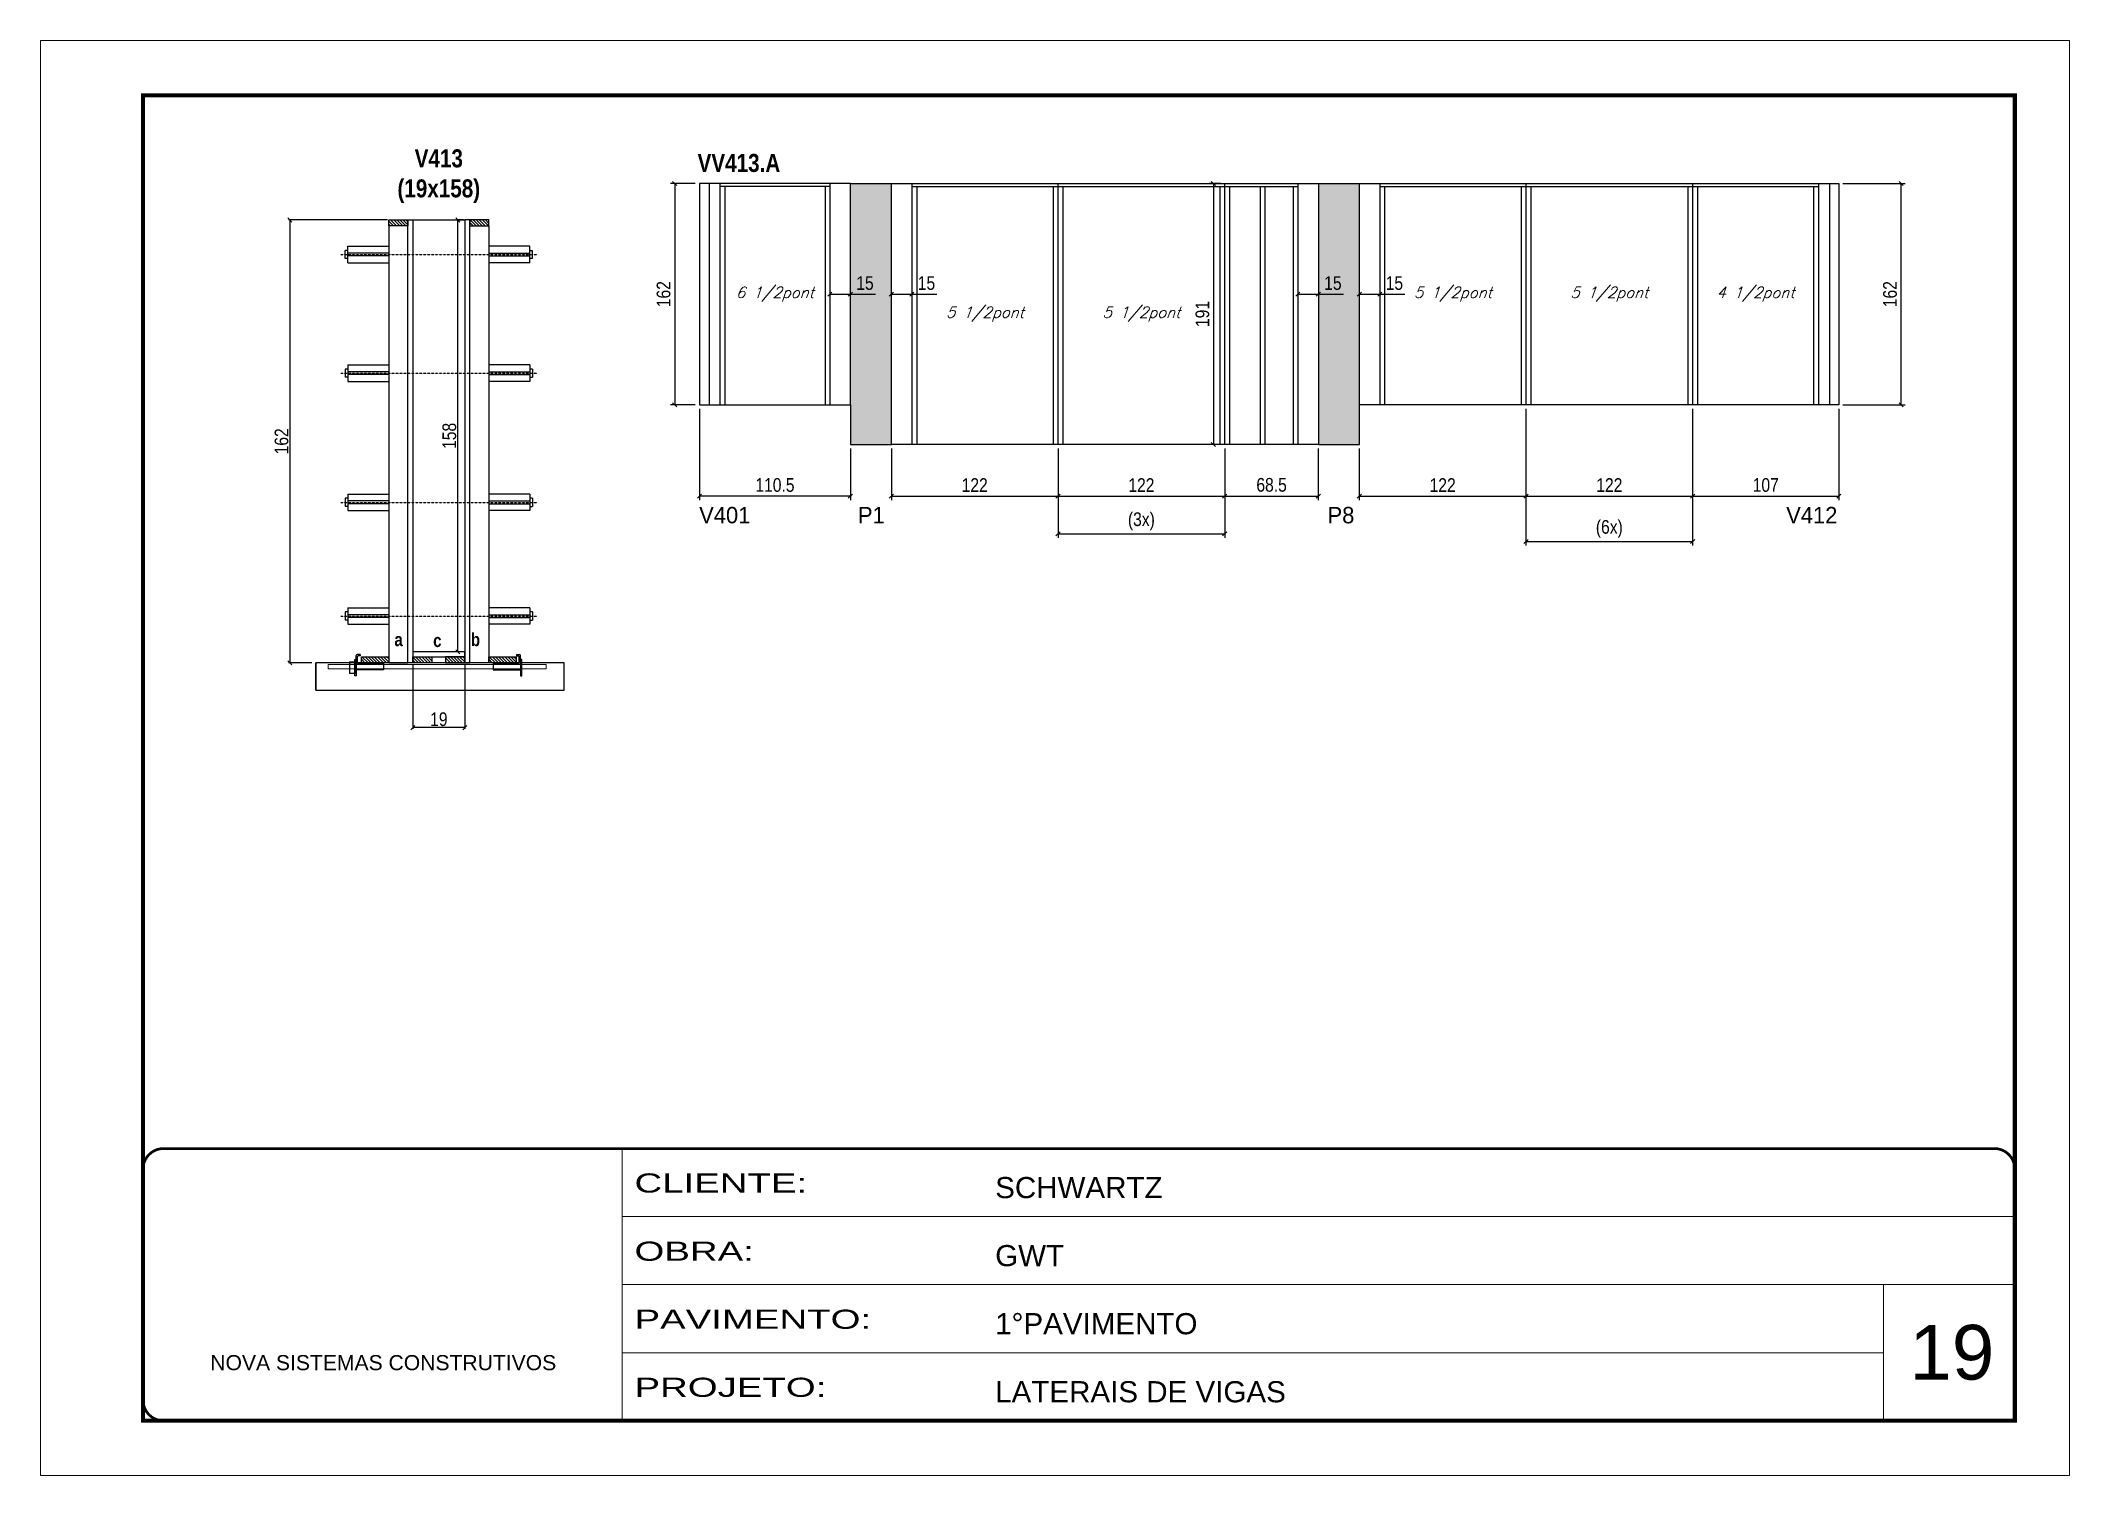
# Model space of a CAD drawing. Extents: x 13154 to 22413, y 1253 to 30260.
# Drawn here: x 16338 to 17823, y 24225 to 25275 of the extents above; entities that cross this region are included whole.
import ezdxf

# ---------------------------------------------------------------- set-up
doc = ezdxf.new("R2010")
doc.units = 0
for name, pattern in [('CONTINUO', [0]), ('DASHED', [0.75, 0.5, -0.25]), ('HIDDEN', [0.375, 0.25, -0.125])]:
    doc.linetypes.add(name, pattern=pattern)
for name, color, linetype in [('5', 5, 'Continuous'), ('barrote', 251, 'Continuous'), ('COTA', 241, 'Continuous'), ('detalhes', 4, 'Continuous'), ('NOMENCLATURA', 7, 'Continuous'), ('Painéis', 200, 'Continuous'), ('presilha', 1, 'Continuous'), ('SARR_2.2x10', 60, 'Continuous'), ('SARR_2.2x7', 40, 'Continuous'), ('SARR_3.5x7', 81, 'Continuous'), ('TENSOR', 3, 'Continuous'), ('texto', 7, 'Continuous')]:
    doc.layers.add(name, color=color, linetype=linetype)
for name, color, linetype, lineweight in [('CARIMBO', 255, 'Continuous', 9), ('CONCRETO', 251, 'Continuous', 25), ('Folhas', 255, 'Continuous', 9), ('SARRAFO DE PRESSAO', 251, 'DASHED', 9), ('SCO-___-LAJ', 2, 'Continuous', 0)]:
    doc.layers.add(name, color=color, linetype=linetype, lineweight=lineweight)
doc.styles.add('ARIAL', font='arial.ttf')
doc.styles.add('COTA TECNICA', font='techl___.ttf', dxfattribs={"height": 10})
doc.styles.add('COTA TECNICA 2X', font='techl___.ttf', dxfattribs={"height": 10})
doc.styles.add('Romans', font='romans.shx')
doc.styles.add('ROMAS860', font='ROMAS860.SHX')
doc.styles.add('TECNICA', font='techb___.ttf', dxfattribs={"height": 10})
doc.styles.add('Tecnologia', font='')
doc.styles.get('Tecnologia').set_extended_font_data('Forgotten Futurist')
doc.dimstyles.new('PAINEL', dxfattribs={"dimtxt": 10, "dimasz": 3, "dimexe": 3, "dimexo": 3, "dimgap": 3, "dimtad": 1, "dimdec": 1, "dimzin": 12, "dimdsep": 46, "dimtxsty": 'COTA TECNICA', "dimblk1": 'OBLIQUE', "dimblk2": 'OBLIQUE', "dimsah": 1, "dimcen": 0.9, "dimclrd": 4, "dimclre": 4, "dimclrt": 240, "dimadec": 1, "dimazin": 3, "dimtfac": 1, "dimtdec": 1, "dimtmove": 0, "dimatfit": 3, "dimfxl": 1, "dimtolj": 1, "dimtzin": 12, "dimarcsym": 0})
doc.dimstyles.new('SECAO', dxfattribs={"dimscale": 0.333333, "dimtxt": 5, "dimasz": 9, "dimexe": 3, "dimexo": 3, "dimgap": 3, "dimtad": 1, "dimdec": 1, "dimlfac": 0.5, "dimzin": 12, "dimdsep": 46, "dimtxsty": 'COTA TECNICA 2X', "dimblk1": 'OBLIQUE', "dimblk2": 'OBLIQUE', "dimsah": 1, "dimcen": 0.9, "dimclrd": 4, "dimclre": 4, "dimclrt": 240, "dimadec": 1, "dimazin": 3, "dimtfac": 1, "dimtdec": 1, "dimtmove": 0, "dimatfit": 3, "dimfxl": 1, "dimtolj": 1, "dimtzin": 12, "dimarcsym": 0})
pattern_1 = [(50, (98.3185, 0), (5.4655401, -0.47817257), [0.5715, -6.2865]), (355, (98.3185, 0), (-1.0573026, 5.7317054), [0.4572, -5.0292175]), (100.451445, (98.774, -0.04), (4.4082374, 5.2535326), [0.4857003, -5.3427073]), (46.1842, (98.3185, 1.524), (8.1323712, -1.2612698), [0.85725, -9.42975]), (96.635558, (98.996, 1.419), (7.122124, 7.4227837), [0.7285507, -8.0140682]), (351.18415, (98.3185, 1.524), (7.122124, 7.4227837), [0.685799, -7.543792]), (21, (99.0805, 1.143), (4.54843174, -3.06795595), [0.5715, -6.2865]), (326, (99.0805, 1.143), (1.8540609, 5.525639), [0.4572, -5.0292]), (71.451445, (99.4596, 0.8873), (6.4024926, 2.4576831), [0.4857003, -5.3426981]), (37.5, (98.3185, 0), (0.0926581, 2.53665117), [0, -4.96824, 0, -5.1054, 0, -5.04825]), (7.5, (98.3185, 0), (2.00458988, 3.00541724), [0, -2.91084, 0, -4.85394, 0, -1.92405]), (327.5, (96.6193, 0), (4.06771786, -0.17186232), [0, -1.905, 0, -5.9436, 0, -7.8867]), (317.5, (95.8573, 0), (4.44387544, 0.76279473), [0, -2.4765, 0, -3.94716, 0, -5.6007])]

msp = doc.modelspace()

# ---------------------------------------------------------------- texts
at = {"layer": '5', "linetype": 'Continuous', "style": 'ROMAS860'}
for s, p in [('V401', (16819.93, 24921.62)), ('P1', (16936.16, 24921.62)), ('P8', (17279.87, 24921.62)), ('V412', (17615.58, 24921.62))]:
    msp.add_text(s, height=12, rotation=0.00004, dxfattribs=at).set_placement(p)
at = {"layer": 'CARIMBO', "style": 'ARIAL'}
msp.add_text('19', height=40, dxfattribs=at).set_placement((17705.74, 24295.02))
at = {"layer": 'detalhes', "style": 'TECNICA'}
for s, p in [('a', (16596.88, 24831.74)), ('c', (16625.23, 24831.08)), ('b', (16652.85, 24831.73))]:
    msp.add_text(s, height=9.6, dxfattribs=at).set_placement(p)
at = {"layer": 'NOMENCLATURA', "style": 'TECNICA'}
msp.add_text('VV413.A', height=13.2, dxfattribs=at).set_placement((16818.77, 25178.77))
at = {"layer": 'NOMENCLATURA', "insert": (16629.35, 25195.31), "char_height": 13.2, "attachment_point": 2, "style": 'TECNICA'}
msp.add_mtext_dynamic_manual_height_columns('V413\\P(19x158)', width=300.2766, gutter_width=1, heights=[0], dxfattribs=at)
at = {"layer": 'texto', "color": 2, "char_height": 8, "attachment_point": 5, "style": 'Romans'}
for s, insert in [('{\\Q19;\\C256;6 1/2pont}', (16875.4, 25089.25)), ('{\\Q19;\\C256;5 1/2pont}', (17371.65, 25089.25)), ('{\\Q19;\\C256;5 1/2pont}', (17486.15, 25089.25)), ('{\\Q19;\\C256;4 1/2pont}', (17593.15, 25089.25)), ('{\\Q19;\\C256;5 1/2pont}', (17029.15, 25074.75)), ('{\\Q19;\\C256;5 1/2pont}', (17143.65, 25074.75))]:
    msp.add_mtext(s, dxfattribs=dict(at, insert=insert))

# ---------------------------------------------------------------- blocks, each defined once
blk = doc.blocks.new('9999999999')
at = {"color": 30, "linetype": 'CONTINUO'}
for p, q in [((98564.6, 34230.2), (98564.6, 34429.4)), ((98564.6, 34379.6), (99584, 34379.6)), ((98564.6, 34329.8), (99488, 34329.8)), ((99584, 34329.8), (99488, 34329.8)), ((99488, 34329.8), (99488, 34230.2)), ((98564.6, 34280), (99488, 34280))]:
    blk.add_line(p, q, dxfattribs=at)
at = {"color": 30, "linetype": 'CONTINUO', "const_width": 2}
blk.add_lwpolyline([(99584, 34230.2), (99584, 34414.4, 0.414214), (99569, 34429.4), (98229, 34429.4, 0.414214), (98214, 34414.4), (98214, 34245.2, 0.414214), (98229, 34230.2), (99584, 34230.2)], format="xyb", dxfattribs=at)
at = {"layer": 'Folhas'}
blk.add_lwpolyline([(98139, 34190.2), (99624, 34190.2), (99624, 35240.2), (98139, 35240.2)], close=True, dxfattribs=at)
at = {"layer": 'Folhas', "color": 30, "const_width": 3}
blk.add_lwpolyline([(98214, 34230.2), (99584, 34230.2), (99584, 35200.2), (98214, 35200.2)], close=True, dxfattribs=at)
at = {"color": 7, "linetype": 'Continuous', "ltscale": 5, "style": 'ARIAL'}
for s, height, p in [('SCHWARTZ', 15.48, (98837.7, 34393.1)), ('GWT', 15.48, (98837.7, 34343.3)), ('1°PAVIMENTO', 15.483, (98837.7, 34293.5)), ('NOVA SISTEMAS CONSTRUTIVOS', 11.059, (98263.2, 34267.2)), ('LATERAIS DE VIGAS', 15.483, (98837.7, 34243.7))]:
    blk.add_text(s, height=height, dxfattribs=at).set_placement(p)
at = {"layer": 'Folhas', "color": 7, "style": 'Tecnologia', "width": 1.5}
for s, p in [('CLIENTE:', (98573.7, 34397.2)), ('OBRA:', (98573.7, 34347.3)), ('PAVIMENTO:', (98573.7, 34297.5)), ('PROJETO:', (98573.7, 34247.7))]:
    blk.add_text(s, height=14, dxfattribs=at).set_placement(p)
blk = doc.blocks.new('_Oblique')
at = {"color": 0, "linetype": 'ByBlock', "lineweight": -2}
blk.add_line((-0.5, -0.5), (0.5, 0.5), dxfattribs=at)
blk = doc.blocks.new('*D1532')
at = {"layer": 'COTA', "color": 4, "lineweight": -2, "transparency": 16777216}
for p, q in [((16610.4, 24818.6), (16610.4, 24771.1)), ((16648.4, 24818.6), (16648.4, 24771.1)), ((16648.4, 24772.1), (16610.4, 24772.1))]:
    blk.add_line(p, q, dxfattribs=at)
at = {"layer": 'Defpoints', "color": 0, "transparency": 16777216}
for p in [(16610.4, 24819.6), (16648.4, 24819.6), (16610.4, 24772.1)]:
    blk.add_point(p, dxfattribs=at)
at = {"layer": 'COTA', "color": 4, "lineweight": -2, "transparency": 16777216, "xscale": 3, "yscale": 3, "zscale": 3, "rotation": 180}
blk.add_blockref('_Oblique', (16610.4, 24772.1), dxfattribs=at)
at = {"layer": 'COTA', "color": 4, "lineweight": -2, "transparency": 16777216, "xscale": 3, "yscale": 3, "zscale": 3}
blk.add_blockref('_Oblique', (16648.4, 24772.1), dxfattribs=at)
at = {"layer": 'COTA', "color": 240, "transparency": 16777216, "insert": (16629.4, 24778.2), "char_height": 10, "attachment_point": 5, "style": 'COTA TECNICA 2X'}
blk.add_mtext('\\A1;19', dxfattribs=at)
blk = doc.blocks.new('PRESILHA METÁLICA 1')
at = {"layer": 'presilha'}
for p, q in [((0, 13), (6, 13)), ((0, 13), (0, 0)), ((6, 0), (0, 0)), ((6, 15.5), (7.5, 15.5)), ((6, -2.5), (6, 15.5)), ((6, 13), (6, 0)), ((7.5, 10.6), (7.5, 19.9)), ((7.5, 15.5), (7.5, -2.5)), ((37.5, 4.1), (7.5, 4.1)), ((12, 21), (8.6, 21)), ((9, 11.6), (9, 18.9)), ((12, 19.5), (9.6, 19.5)), ((37.5, 11), (9.6, 11)), ((12, 21), (12, 19.5)), ((37.5, 11), (37.5, 4.1)), ((7.5, -2.5), (6, -2.5))]:
    blk.add_line(p, q, dxfattribs=at)
for centre, radius, start, end in [((8.6, 19.9), 1.14, 90, 180), ((9.6, 18.9), 0.57, 90, 180), ((9.6, 11.6), 0.57, 180, 270)]:
    blk.add_arc(centre, radius, start, end, dxfattribs=at)
blk = doc.blocks.new('PRESILHA METÁLICA 2')
at = {"layer": 'presilha'}
for p, q in [((-5.2, 23.5), (-5.2, 22)), ((-5.2, 23.5), (-1.9, 23.5)), ((-0.8, 14.6), (-0.8, 22.4)), ((-30.8, 13.5), (-30.8, 6.6)), ((-30.8, 13.5), (-2.8, 13.5)), ((-30.8, 6.6), (-0.8, 6.6)), ((-5.2, 22), (-2.8, 22)), ((-2.2, 14.1), (-2.2, 21.4)), ((0.8, 18), (-0.8, 18)), ((-0.8, 18), (-0.8, 0)), ((-0.8, 0), (0.8, 0)), ((0.8, 0), (0.8, 18))]:
    blk.add_line(p, q, dxfattribs=at)
for centre, radius, start, end in [((-1.9, 22.4), 1.14, 0, 90), ((-2.8, 21.4), 0.57, 0, 90), ((-2.8, 14.1), 0.57, 270, 0)]:
    blk.add_arc(centre, radius, start, end, dxfattribs=at)
blk = doc.blocks.new('*D1533')
at = {"layer": 'COTA', "color": 4, "lineweight": -2, "transparency": 16777216}
for p, q in [((16591.8, 25143.6), (16519.4, 25143.6)), ((16520.4, 25143.6), (16520.4, 24819.6)), ((16536.5, 24819.6), (16519.4, 24819.6))]:
    blk.add_line(p, q, dxfattribs=at)
at = {"layer": 'Defpoints', "color": 0, "transparency": 16777216}
for p in [(16592.8, 25143.6), (16520.4, 24819.6), (16537.5, 24819.6)]:
    blk.add_point(p, dxfattribs=at)
at = {"layer": 'COTA', "color": 4, "lineweight": -2, "transparency": 16777216, "xscale": 3, "yscale": 3, "zscale": 3}
for p, rotation in [((16520.4, 25143.6), 90), ((16520.4, 24819.6), 270)]:
    blk.add_blockref('_Oblique', p, dxfattribs=dict(at, rotation=rotation))
at = {"layer": 'COTA', "color": 240, "transparency": 16777216, "insert": (16514.3, 24981.6), "char_height": 10, "attachment_point": 5, "rotation": 90, "style": 'COTA TECNICA 2X'}
blk.add_mtext('\\A1;162', dxfattribs=at)
blk = doc.blocks.new('*D1534')
at = {"layer": 'COTA', "color": 4, "lineweight": -2, "transparency": 16777216}
for p, q in [((16647.4, 25143.6), (16642.3, 25143.6)), ((16643.3, 24827.6), (16643.3, 25143.6)), ((16647.4, 24827.6), (16642.3, 24827.6))]:
    blk.add_line(p, q, dxfattribs=at)
at = {"layer": 'Defpoints', "color": 0, "transparency": 16777216}
for p in [(16643.3, 25143.6), (16648.4, 25143.6), (16648.4, 24827.6)]:
    blk.add_point(p, dxfattribs=at)
at = {"layer": 'COTA', "color": 4, "lineweight": -2, "transparency": 16777216, "xscale": 3, "yscale": 3, "zscale": 3}
for p, rotation in [((16643.3, 25143.6), 90), ((16643.3, 24827.6), 270)]:
    blk.add_blockref('_Oblique', p, dxfattribs=dict(at, rotation=rotation))
at = {"layer": 'COTA', "color": 240, "transparency": 16777216, "insert": (16637.1, 24985.6), "char_height": 10, "attachment_point": 5, "rotation": 90, "style": 'COTA TECNICA 2X'}
blk.add_mtext('\\A1;158', dxfattribs=at)
blk = doc.blocks.new('*D1535')
at = {"layer": 'COTA', "color": 4, "linetype": 'ByBlock', "lineweight": -2, "transparency": 16777216}
for p, q in [((16820.1, 25005.3), (16820.1, 24938.5)), ((16930.6, 24976.3), (16930.6, 24938.5)), ((16930.6, 24941.5), (16820.1, 24941.5))]:
    blk.add_line(p, q, dxfattribs=at)
at = {"layer": 'Defpoints', "color": 0, "linetype": 'ByBlock', "transparency": 16777216}
for p in [(16820.1, 25008.3), (16930.6, 24979.3), (16820.1, 24941.5)]:
    blk.add_point(p, dxfattribs=at)
at = {"layer": 'COTA', "color": 4, "linetype": 'ByBlock', "lineweight": -2, "transparency": 16777216, "xscale": 3, "yscale": 3, "zscale": 3, "rotation": 180}
blk.add_blockref('_Oblique', (16820.1, 24941.5), dxfattribs=at)
at = {"layer": 'COTA', "color": 4, "linetype": 'ByBlock', "lineweight": -2, "transparency": 16777216, "xscale": 3, "yscale": 3, "zscale": 3}
blk.add_blockref('_Oblique', (16930.6, 24941.5), dxfattribs=at)
at = {"layer": 'COTA', "color": 240, "linetype": 'ByBlock', "transparency": 16777216, "insert": (16875.4, 24949.6), "char_height": 10, "attachment_point": 5, "style": 'COTA TECNICA'}
blk.add_mtext('\\A1;110.5', dxfattribs=at)
blk = doc.blocks.new('*D1536')
at = {"layer": 'COTA', "color": 4, "lineweight": -2, "transparency": 16777216}
for p, q in [((16960.6, 24976.3), (16960.6, 24938.5)), ((17082.6, 24976.3), (17082.6, 24938.5)), ((16960.6, 24941.5), (17082.6, 24941.5))]:
    blk.add_line(p, q, dxfattribs=at)
at = {"layer": 'Defpoints', "color": 0, "transparency": 16777216}
for p in [(16960.6, 24979.3), (17082.6, 24979.3), (17082.6, 24941.5)]:
    blk.add_point(p, dxfattribs=at)
at = {"layer": 'COTA', "color": 4, "lineweight": -2, "transparency": 16777216, "xscale": 3, "yscale": 3, "zscale": 3, "rotation": 180}
blk.add_blockref('_Oblique', (16960.6, 24941.5), dxfattribs=at)
at = {"layer": 'COTA', "color": 4, "lineweight": -2, "transparency": 16777216, "xscale": 3, "yscale": 3, "zscale": 3}
blk.add_blockref('_Oblique', (17082.6, 24941.5), dxfattribs=at)
at = {"layer": 'COTA', "color": 240, "transparency": 16777216, "insert": (17021.6, 24949.6), "char_height": 10, "attachment_point": 5, "style": 'COTA TECNICA'}
blk.add_mtext('\\A1;122', dxfattribs=at)
blk = doc.blocks.new('*D1537')
at = {"layer": 'COTA', "color": 4, "lineweight": -2, "transparency": 16777216}
for p, q in [((17082.6, 24976.3), (17082.6, 24938.5)), ((17204.6, 24976.3), (17204.6, 24938.5)), ((17082.6, 24941.5), (17204.6, 24941.5))]:
    blk.add_line(p, q, dxfattribs=at)
at = {"layer": 'Defpoints', "color": 0, "transparency": 16777216}
for p in [(17082.6, 24979.3), (17204.6, 24979.3), (17204.6, 24941.5)]:
    blk.add_point(p, dxfattribs=at)
at = {"layer": 'COTA', "color": 4, "lineweight": -2, "transparency": 16777216, "xscale": 3, "yscale": 3, "zscale": 3, "rotation": 180}
blk.add_blockref('_Oblique', (17082.6, 24941.5), dxfattribs=at)
at = {"layer": 'COTA', "color": 4, "lineweight": -2, "transparency": 16777216, "xscale": 3, "yscale": 3, "zscale": 3}
blk.add_blockref('_Oblique', (17204.6, 24941.5), dxfattribs=at)
at = {"layer": 'COTA', "color": 240, "transparency": 16777216, "insert": (17143.6, 24949.6), "char_height": 10, "attachment_point": 5, "style": 'COTA TECNICA'}
blk.add_mtext('\\A1;122', dxfattribs=at)
blk = doc.blocks.new('*D1538')
at = {"layer": 'COTA', "color": 4, "lineweight": -2, "transparency": 16777216}
for p, q in [((17204.6, 24976.3), (17204.6, 24938.5)), ((17273.1, 24976.3), (17273.1, 24938.5)), ((17204.6, 24941.5), (17273.1, 24941.5))]:
    blk.add_line(p, q, dxfattribs=at)
at = {"layer": 'Defpoints', "color": 0, "transparency": 16777216}
for p in [(17204.6, 24979.3), (17273.1, 24979.3), (17273.1, 24941.5)]:
    blk.add_point(p, dxfattribs=at)
at = {"layer": 'COTA', "color": 4, "lineweight": -2, "transparency": 16777216, "xscale": 3, "yscale": 3, "zscale": 3, "rotation": 180}
blk.add_blockref('_Oblique', (17204.6, 24941.5), dxfattribs=at)
at = {"layer": 'COTA', "color": 4, "lineweight": -2, "transparency": 16777216, "xscale": 3, "yscale": 3, "zscale": 3}
blk.add_blockref('_Oblique', (17273.1, 24941.5), dxfattribs=at)
at = {"layer": 'COTA', "color": 240, "transparency": 16777216, "insert": (17238.9, 24949.7), "char_height": 10, "attachment_point": 5, "style": 'COTA TECNICA'}
blk.add_mtext('\\A1;68.5', dxfattribs=at)
blk = doc.blocks.new('*D1539')
at = {"layer": 'COTA', "color": 4, "lineweight": -2, "transparency": 16777216}
for p, q in [((17082.6, 24976.3), (17082.6, 24910.9)), ((17204.6, 24976.3), (17204.6, 24910.9)), ((17082.6, 24913.9), (17204.6, 24913.9))]:
    blk.add_line(p, q, dxfattribs=at)
at = {"layer": 'Defpoints', "color": 0, "transparency": 16777216}
for p in [(17082.6, 24979.3), (17204.6, 24979.3), (17204.6, 24913.9)]:
    blk.add_point(p, dxfattribs=at)
at = {"layer": 'COTA', "color": 4, "lineweight": -2, "transparency": 16777216, "xscale": 3, "yscale": 3, "zscale": 3, "rotation": 180}
blk.add_blockref('_Oblique', (17082.6, 24913.9), dxfattribs=at)
at = {"layer": 'COTA', "color": 4, "lineweight": -2, "transparency": 16777216, "xscale": 3, "yscale": 3, "zscale": 3}
blk.add_blockref('_Oblique', (17204.6, 24913.9), dxfattribs=at)
at = {"layer": 'COTA', "color": 240, "transparency": 16777216, "insert": (17143.6, 24923.1), "char_height": 10, "attachment_point": 5, "style": 'COTA TECNICA'}
blk.add_mtext('\\A1;(3x)', dxfattribs=at)
blk = doc.blocks.new('*D1540')
at = {"layer": 'COTA', "color": 4, "lineweight": -2, "transparency": 16777216}
for p, q in [((17425.1, 25005.3), (17425.1, 24938.5)), ((17303.1, 24976.3), (17303.1, 24938.5)), ((17303.1, 24941.5), (17425.1, 24941.5))]:
    blk.add_line(p, q, dxfattribs=at)
at = {"layer": 'Defpoints', "color": 0, "transparency": 16777216}
for p in [(17425.1, 25008.3), (17303.1, 24979.3), (17425.1, 24941.5)]:
    blk.add_point(p, dxfattribs=at)
at = {"layer": 'COTA', "color": 4, "lineweight": -2, "transparency": 16777216, "xscale": 3, "yscale": 3, "zscale": 3, "rotation": 180}
blk.add_blockref('_Oblique', (17303.1, 24941.5), dxfattribs=at)
at = {"layer": 'COTA', "color": 4, "lineweight": -2, "transparency": 16777216, "xscale": 3, "yscale": 3, "zscale": 3}
blk.add_blockref('_Oblique', (17425.1, 24941.5), dxfattribs=at)
at = {"layer": 'COTA', "color": 240, "transparency": 16777216, "insert": (17364.1, 24949.6), "char_height": 10, "attachment_point": 5, "style": 'COTA TECNICA'}
blk.add_mtext('\\A1;122', dxfattribs=at)
blk = doc.blocks.new('*D1541')
at = {"layer": 'COTA', "color": 4, "lineweight": -2, "transparency": 16777216}
for p, q in [((17425.1, 25005.3), (17425.1, 24938.5)), ((17547.1, 25005.3), (17547.1, 24938.5)), ((17425.1, 24941.5), (17547.1, 24941.5))]:
    blk.add_line(p, q, dxfattribs=at)
at = {"layer": 'Defpoints', "color": 0, "transparency": 16777216}
for p in [(17425.1, 25008.3), (17547.1, 25008.3), (17547.1, 24941.5)]:
    blk.add_point(p, dxfattribs=at)
at = {"layer": 'COTA', "color": 4, "lineweight": -2, "transparency": 16777216, "xscale": 3, "yscale": 3, "zscale": 3, "rotation": 180}
blk.add_blockref('_Oblique', (17425.1, 24941.5), dxfattribs=at)
at = {"layer": 'COTA', "color": 4, "lineweight": -2, "transparency": 16777216, "xscale": 3, "yscale": 3, "zscale": 3}
blk.add_blockref('_Oblique', (17547.1, 24941.5), dxfattribs=at)
at = {"layer": 'COTA', "color": 240, "transparency": 16777216, "insert": (17486.1, 24949.6), "char_height": 10, "attachment_point": 5, "style": 'COTA TECNICA'}
blk.add_mtext('\\A1;122', dxfattribs=at)
blk = doc.blocks.new('*D1542')
at = {"layer": 'COTA', "color": 4, "lineweight": -2, "transparency": 16777216}
for p, q in [((17547.1, 25005.3), (17547.1, 24938.5)), ((17654.1, 25005.3), (17654.1, 24938.5)), ((17547.1, 24941.5), (17654.1, 24941.5))]:
    blk.add_line(p, q, dxfattribs=at)
at = {"layer": 'Defpoints', "color": 0, "transparency": 16777216}
for p in [(17547.1, 25008.3), (17654.1, 25008.3), (17654.1, 24941.5)]:
    blk.add_point(p, dxfattribs=at)
at = {"layer": 'COTA', "color": 4, "lineweight": -2, "transparency": 16777216, "xscale": 3, "yscale": 3, "zscale": 3, "rotation": 180}
blk.add_blockref('_Oblique', (17547.1, 24941.5), dxfattribs=at)
at = {"layer": 'COTA', "color": 4, "lineweight": -2, "transparency": 16777216, "xscale": 3, "yscale": 3, "zscale": 3}
blk.add_blockref('_Oblique', (17654.1, 24941.5), dxfattribs=at)
at = {"layer": 'COTA', "color": 240, "transparency": 16777216, "insert": (17600.6, 24949.6), "char_height": 10, "attachment_point": 5, "style": 'COTA TECNICA'}
blk.add_mtext('\\A1;107', dxfattribs=at)
blk = doc.blocks.new('*D1543')
at = {"layer": 'COTA', "color": 4, "lineweight": -2, "transparency": 16777216}
for p, q in [((17425.1, 25005.3), (17425.1, 24905.3)), ((17547.1, 25005.3), (17547.1, 24905.3)), ((17425.1, 24908.3), (17547.1, 24908.3))]:
    blk.add_line(p, q, dxfattribs=at)
at = {"layer": 'Defpoints', "color": 0, "transparency": 16777216}
for p in [(17425.1, 25008.3), (17547.1, 25008.3), (17547.1, 24908.3)]:
    blk.add_point(p, dxfattribs=at)
at = {"layer": 'COTA', "color": 4, "lineweight": -2, "transparency": 16777216, "xscale": 3, "yscale": 3, "zscale": 3, "rotation": 180}
blk.add_blockref('_Oblique', (17425.1, 24908.3), dxfattribs=at)
at = {"layer": 'COTA', "color": 4, "lineweight": -2, "transparency": 16777216, "xscale": 3, "yscale": 3, "zscale": 3}
blk.add_blockref('_Oblique', (17547.1, 24908.3), dxfattribs=at)
at = {"layer": 'COTA', "color": 240, "transparency": 16777216, "insert": (17486.1, 24917.5), "char_height": 10, "attachment_point": 5, "style": 'COTA TECNICA'}
blk.add_mtext('\\A1;(6x)', dxfattribs=at)
blk = doc.blocks.new('*D1544')
at = {"layer": 'COTA', "color": 4, "lineweight": -2, "transparency": 16777216}
for p, q in [((17657.1, 25170.3), (17702.7, 25170.3)), ((17699.7, 25008.3), (17699.7, 25170.3)), ((17657.1, 25008.3), (17702.7, 25008.3))]:
    blk.add_line(p, q, dxfattribs=at)
at = {"layer": 'Defpoints', "color": 0, "transparency": 16777216}
for p in [(17654.1, 25170.3), (17699.7, 25170.3), (17654.1, 25008.3)]:
    blk.add_point(p, dxfattribs=at)
at = {"layer": 'COTA', "color": 4, "lineweight": -2, "transparency": 16777216, "xscale": 3, "yscale": 3, "zscale": 3}
for p, rotation in [((17699.7, 25170.3), 90), ((17699.7, 25008.3), 270)]:
    blk.add_blockref('_Oblique', p, dxfattribs=dict(at, rotation=rotation))
at = {"layer": 'COTA', "color": 240, "transparency": 16777216, "insert": (17691.6, 25089.3), "char_height": 10, "attachment_point": 5, "rotation": 90, "style": 'COTA TECNICA'}
blk.add_mtext('\\A1;162', dxfattribs=at)
blk = doc.blocks.new('*D1545')
at = {"layer": 'COTA', "color": 4, "lineweight": -2, "transparency": 16777216}
for p, q in [((16817.1, 25170.3), (16799, 25170.3)), ((16802, 25170.3), (16802, 25008.3)), ((16817.1, 25008.3), (16799, 25008.3))]:
    blk.add_line(p, q, dxfattribs=at)
at = {"layer": 'Defpoints', "color": 0, "transparency": 16777216}
for p in [(16820.1, 25170.3), (16802, 25008.3), (16820.1, 25008.3)]:
    blk.add_point(p, dxfattribs=at)
at = {"layer": 'COTA', "color": 4, "lineweight": -2, "transparency": 16777216, "xscale": 3, "yscale": 3, "zscale": 3}
for p, rotation in [((16802, 25170.3), 90), ((16802, 25008.3), 270)]:
    blk.add_blockref('_Oblique', p, dxfattribs=dict(at, rotation=rotation))
at = {"layer": 'COTA', "color": 240, "transparency": 16777216, "insert": (16793.9, 25089.3), "char_height": 10, "attachment_point": 5, "rotation": 90, "style": 'COTA TECNICA'}
blk.add_mtext('\\A1;162', dxfattribs=at)
blk = doc.blocks.new('*D1546')
at = {"layer": 'COTA', "color": 4, "lineweight": -2, "transparency": 16777216}
for p, q in [((17201.6, 25170.3), (17193.3, 25170.3)), ((17196.3, 25170.3), (17196.3, 24979.3)), ((17201.6, 24979.3), (17193.3, 24979.3))]:
    blk.add_line(p, q, dxfattribs=at)
at = {"layer": 'Defpoints', "color": 0, "transparency": 16777216}
for p in [(17204.6, 25170.3), (17196.3, 24979.3), (17204.6, 24979.3)]:
    blk.add_point(p, dxfattribs=at)
at = {"layer": 'COTA', "color": 4, "lineweight": -2, "transparency": 16777216, "xscale": 3, "yscale": 3, "zscale": 3}
for p, rotation in [((17196.3, 25170.3), 90), ((17196.3, 24979.3), 270)]:
    blk.add_blockref('_Oblique', p, dxfattribs=dict(at, rotation=rotation))
at = {"layer": 'COTA', "color": 240, "transparency": 16777216, "insert": (17188.3, 25074.8), "char_height": 10, "attachment_point": 5, "rotation": 90, "style": 'COTA TECNICA'}
blk.add_mtext('\\A1;191', dxfattribs=at)
blk = doc.blocks.new('*D1547')
at = {"layer": 'COTA', "color": 4, "lineweight": -2, "transparency": 16777216}
for p, q in [((16915.6, 25089.3), (16930.6, 25089.3)), ((16930.6, 25089.3), (16949, 25089.3))]:
    blk.add_line(p, q, dxfattribs=at)
at = {"layer": 'Defpoints', "color": 0, "transparency": 16777216}
for p in [(16915.6, 25089.3), (16930.6, 25089.3), (16930.6, 25089.3)]:
    blk.add_point(p, dxfattribs=at)
at = {"layer": 'COTA', "color": 4, "lineweight": -2, "transparency": 16777216, "xscale": 3, "yscale": 3, "zscale": 3, "rotation": 180}
blk.add_blockref('_Oblique', (16915.6, 25089.3), dxfattribs=at)
at = {"layer": 'COTA', "color": 4, "lineweight": -2, "transparency": 16777216, "xscale": 3, "yscale": 3, "zscale": 3}
blk.add_blockref('_Oblique', (16930.6, 25089.3), dxfattribs=at)
at = {"layer": 'COTA', "color": 240, "transparency": 16777216, "insert": (16941.3, 25097.4), "char_height": 10, "attachment_point": 5, "style": 'COTA TECNICA'}
blk.add_mtext('\\A1;15', dxfattribs=at)
blk = doc.blocks.new('*D1548')
at = {"layer": 'COTA', "color": 4, "lineweight": -2, "transparency": 16777216}
for p, q in [((16960.6, 25089.3), (16975.6, 25089.3)), ((16975.6, 25089.3), (16994, 25089.3))]:
    blk.add_line(p, q, dxfattribs=at)
at = {"layer": 'Defpoints', "color": 0, "transparency": 16777216}
for p in [(16960.6, 25089.3), (16975.6, 25089.3), (16975.6, 25089.3)]:
    blk.add_point(p, dxfattribs=at)
at = {"layer": 'COTA', "color": 4, "lineweight": -2, "transparency": 16777216, "xscale": 3, "yscale": 3, "zscale": 3, "rotation": 180}
blk.add_blockref('_Oblique', (16960.6, 25089.3), dxfattribs=at)
at = {"layer": 'COTA', "color": 4, "lineweight": -2, "transparency": 16777216, "xscale": 3, "yscale": 3, "zscale": 3}
blk.add_blockref('_Oblique', (16975.6, 25089.3), dxfattribs=at)
at = {"layer": 'COTA', "color": 240, "transparency": 16777216, "insert": (16986.3, 25097.4), "char_height": 10, "attachment_point": 5, "style": 'COTA TECNICA'}
blk.add_mtext('\\A1;15', dxfattribs=at)
blk = doc.blocks.new('*D1549')
at = {"layer": 'COTA', "color": 4, "lineweight": -2, "transparency": 16777216}
for p, q in [((17258.1, 25089.3), (17273.1, 25089.3)), ((17273.1, 25089.3), (17291.5, 25089.3))]:
    blk.add_line(p, q, dxfattribs=at)
at = {"layer": 'Defpoints', "color": 0, "transparency": 16777216}
for p in [(17258.1, 25089.3), (17273.1, 25089.3), (17273.1, 25089.3)]:
    blk.add_point(p, dxfattribs=at)
at = {"layer": 'COTA', "color": 4, "lineweight": -2, "transparency": 16777216, "xscale": 3, "yscale": 3, "zscale": 3, "rotation": 180}
blk.add_blockref('_Oblique', (17258.1, 25089.3), dxfattribs=at)
at = {"layer": 'COTA', "color": 4, "lineweight": -2, "transparency": 16777216, "xscale": 3, "yscale": 3, "zscale": 3}
blk.add_blockref('_Oblique', (17273.1, 25089.3), dxfattribs=at)
at = {"layer": 'COTA', "color": 240, "transparency": 16777216, "insert": (17283.8, 25097.4), "char_height": 10, "attachment_point": 5, "style": 'COTA TECNICA'}
blk.add_mtext('\\A1;15', dxfattribs=at)
blk = doc.blocks.new('*D1550')
at = {"layer": 'COTA', "color": 4, "lineweight": -2, "transparency": 16777216}
for p, q in [((17303.1, 25089.3), (17318.1, 25089.3)), ((17318.1, 25089.3), (17336.5, 25089.3))]:
    blk.add_line(p, q, dxfattribs=at)
at = {"layer": 'Defpoints', "color": 0, "transparency": 16777216}
for p in [(17303.1, 25089.3), (17318.1, 25089.3), (17318.1, 25089.3)]:
    blk.add_point(p, dxfattribs=at)
at = {"layer": 'COTA', "color": 4, "lineweight": -2, "transparency": 16777216, "xscale": 3, "yscale": 3, "zscale": 3, "rotation": 180}
blk.add_blockref('_Oblique', (17303.1, 25089.3), dxfattribs=at)
at = {"layer": 'COTA', "color": 4, "lineweight": -2, "transparency": 16777216, "xscale": 3, "yscale": 3, "zscale": 3}
blk.add_blockref('_Oblique', (17318.1, 25089.3), dxfattribs=at)
at = {"layer": 'COTA', "color": 240, "transparency": 16777216, "insert": (17328.8, 25097.4), "char_height": 10, "attachment_point": 5, "style": 'COTA TECNICA'}
blk.add_mtext('\\A1;15', dxfattribs=at)

# ---------------------------------------------------------------- dimensions: what is measured, and where the dimension line sits
at = {"layer": 'COTA'}
for base, p1, p2, dimstyle, picture, middle in [((16801.99, 25008.25), (16820.15, 25170.25), (16820.15, 25008.25), 'PAINEL', '*D1545', (16793.88, 25089.25)), ((17196.34, 24979.25), (17204.65, 25170.25), (17204.65, 24979.25), 'PAINEL', '*D1546', (17188.25, 25074.75)), ((17699.75, 25170.25), (17654.15, 25008.25), (17654.15, 25170.25), 'PAINEL', '*D1544', (17691.65, 25089.25)), ((16520.44, 24819.61, 0), (16592.75, 25143.61), (16537.54, 24819.61, 0), 'SECAO', '*D1533', (16514.33, 24981.61, 0)), ((16643.28, 25143.61), (16648.35, 24827.61), (16648.35, 25143.61), 'SECAO', '*D1534', (16637.15, 24985.61))]:
    dim = msp.add_linear_dim(base=base, p1=p1, p2=p2, angle=90, dimstyle=dimstyle, dxfattribs=at)
    dim.commit()
    dim.dimension.update_dxf_attribs({"geometry": picture, "text_midpoint": middle})
for base, p1, p2, picture, middle in [((16930.65, 25089.25), (16915.65, 25089.25), (16930.65, 25089.25), '*D1547', (16941.33, 25097.36)), ((16975.65, 25089.25), (16960.65, 25089.25), (16975.65, 25089.25), '*D1548', (16986.33, 25097.36)), ((17273.15, 25089.25), (17258.15, 25089.25), (17273.15, 25089.25), '*D1549', (17283.83, 25097.36)), ((17318.15, 25089.25), (17303.15, 25089.25), (17318.15, 25089.25), '*D1550', (17328.83, 25097.36)), ((17425.15, 24941.52), (17303.15, 24979.25), (17425.15, 25008.25), '*D1540', (17364.15, 24949.58)), ((17082.65, 24941.52), (16960.65, 24979.25), (17082.65, 24979.25), '*D1536', (17021.65, 24949.58))]:
    dim = msp.add_linear_dim(base=base, p1=p1, p2=p2, dimstyle='PAINEL', dxfattribs=at)
    dim.commit()
    dim.dimension.update_dxf_attribs({"geometry": picture, "text_midpoint": middle})
at = {"layer": 'COTA', "linetype": 'ByBlock'}
dim = msp.add_linear_dim(base=(16820.15, 24941.52), p1=(16930.65, 24979.25), p2=(16820.15, 25008.25), dimstyle='PAINEL', dxfattribs=at)
dim.commit()
dim.dimension.update_dxf_attribs({"geometry": '*D1535', "text_midpoint": (16875.4, 24949.63)})
at = {"layer": 'COTA'}
for base, p1, p2, picture, middle in [((17547.15, 24941.52), (17425.15, 25008.25), (17547.15, 25008.25), '*D1541', (17486.15, 24949.58)), ((17654.15, 24941.52), (17547.15, 25008.25), (17654.15, 25008.25), '*D1542', (17600.65, 24949.62)), ((17204.65, 24941.52), (17082.65, 24979.25), (17204.65, 24979.25), '*D1537', (17143.65, 24949.58)), ((17273.15, 24941.52), (17204.65, 24979.25), (17273.15, 24979.25), '*D1538', (17238.9, 24949.65))]:
    dim = msp.add_linear_dim(base=base, p1=p1, p2=p2, dimstyle='PAINEL', override={"dimtmove": 1}, dxfattribs=at)
    dim.commit()
    dim.dimension.update_dxf_attribs({"geometry": picture, "text_midpoint": middle})
for base, p1, p2, text, picture, middle in [((17547.15, 24908.27), (17425.15, 25008.25), (17547.15, 25008.25), '(6x)', '*D1543', (17486.15, 24917.49)), ((17204.65, 24913.91), (17082.65, 24979.25), (17204.65, 24979.25), '(3x)', '*D1539', (17143.65, 24923.13))]:
    dim = msp.add_linear_dim(base=base, p1=p1, p2=p2, text=text, dimstyle='PAINEL', dxfattribs=at)
    dim.commit()
    dim.dimension.update_dxf_attribs({"geometry": picture, "text_midpoint": middle})
dim = msp.add_linear_dim(base=(16610.35, 24772.14), p1=(16648.35, 24819.61), p2=(16610.35, 24819.61), angle=180, dimstyle='SECAO', dxfattribs=at)
dim.commit()
dim.dimension.update_dxf_attribs({"geometry": '*D1532', "text_midpoint": (16629.35, 24772.14), "dimtype": 160})

# ---------------------------------------------------------------- hatches: boundary and pattern name
at = {"layer": 'COTA'}
h = msp.add_hatch(dxfattribs=at)
h.set_pattern_fill('AR-CONC', color=256, scale=0.03)
h.set_pattern_definition(pattern_1)
h.paths.add_polyline_path([(16960.65, 25170.25), (16930.65, 25170.25), (16930.65, 25008.25), (16930.65, 24979.25), (16960.65, 24979.25)])
h = msp.add_hatch(dxfattribs=at)
h.set_pattern_fill('AR-CONC', color=256, scale=0.03)
h.set_pattern_definition(pattern_1)
h.paths.add_polyline_path([(17303.15, 25170.25), (17273.15, 25170.25), (17273.15, 24979.25), (17303.15, 24979.25), (17303.15, 25008.25)])
at = {"layer": 'SARR_2.2x10'}
h = msp.add_hatch(dxfattribs=at)
h.set_pattern_fill('ANSI31', color=256, scale=0.5, angle=90)
h.set_pattern_definition([(135, (49766.2923, -98692.5574), (-1.122532015, -1.122532015), [])])
h.paths.add_polyline_path([(16572.75, 24824.01), (16572.75, 24819.61), (16592.75, 24819.61), (16592.75, 24824.01)])
h = msp.add_hatch(dxfattribs=at)
h.set_pattern_fill('ANSI31', color=256, scale=0.5, angle=90)
h.set_pattern_definition([(135, (49859.4923, -98692.5574), (-1.122532015, -1.122532015), [])])
h.paths.add_polyline_path([(16665.95, 24824.01), (16665.95, 24819.61), (16685.95, 24819.61), (16685.95, 24824.01)])
at = {"layer": 'SARR_2.2x7'}
h = msp.add_hatch(dxfattribs=at)
h.set_pattern_fill('ANSI31', color=256, scale=0.5, angle=90)
h.set_pattern_definition([(135, (49760.2923, -98372.9574), (-1.122532015, -1.122532015), [])])
h.paths.add_polyline_path([(16606.75, 25143.61), (16606.75, 25139.21), (16592.75, 25139.21), (16592.75, 25143.61)])
h = msp.add_hatch(dxfattribs=at)
h.set_pattern_fill('ANSI31', color=256, scale=0.5, angle=90)
h.set_pattern_definition([(135, (49780.2923, -98372.9574), (-1.122532015, -1.122532015), [])])
h.paths.add_polyline_path([(16651.95, 25143.61), (16651.95, 25139.21), (16665.95, 25139.21), (16665.95, 25143.61)])
h = msp.add_hatch(dxfattribs=at)
h.set_pattern_fill('ANSI31', color=256, scale=0.5, angle=90)
h.set_pattern_definition([(135, (49845.8923, -98692.5574), (-1.122532015, -1.122532015), [])])
h.paths.add_polyline_path([(16624.35, 24819.61), (16624.35, 24824.01), (16610.35, 24824.01), (16610.35, 24819.61)])
h = msp.add_hatch(dxfattribs=at)
h.set_pattern_fill('ANSI31', color=256, scale=0.5, angle=90)
h.set_pattern_definition([(135, (49783.8923, -98692.5574), (-1.122532015, -1.122532015), [])])
h.paths.add_polyline_path([(16634.35, 24819.61), (16634.35, 24824.01), (16648.35, 24824.01), (16648.35, 24819.61)])

# ---------------------------------------------------------------- linework, layer by layer
at = {"ltscale": 3}
for p, q in [((16560.75, 25115.32), (16560.75, 25121.32)), ((16562.75, 25121.32), (16560.75, 25121.32)), ((16562.75, 25115.32), (16560.75, 25115.32)), ((16562.75, 25112.32), (16562.75, 25124.32)), ((16562.75, 25124.32), (16592.75, 25124.32)), ((16592.75, 25119.32), (16562.75, 25119.32)), ((16592.75, 25117.32), (16562.75, 25117.32)), ((16562.75, 25112.32), (16592.75, 25112.32)), ((16695.95, 25124.32), (16665.95, 25124.32)), ((16665.95, 25119.32), (16695.95, 25119.32)), ((16665.95, 25117.32), (16695.95, 25117.32)), ((16695.95, 25112.32), (16665.95, 25112.32)), ((16695.95, 25112.32), (16695.95, 25124.32)), ((16695.95, 25121.32), (16697.95, 25121.32)), ((16697.95, 25115.32), (16695.95, 25115.32)), ((16697.95, 25115.32), (16697.95, 25121.32)), ((16562.75, 25037.49), (16562.75, 25025.49)), ((16562.75, 25037.49), (16592.75, 25037.49)), ((16695.95, 25037.49), (16665.95, 25037.49)), ((16695.95, 25037.49), (16695.95, 25025.49)), ((16560.75, 25034.49), (16560.75, 25028.49)), ((16562.75, 25034.49), (16560.75, 25034.49)), ((16562.75, 25028.49), (16560.75, 25028.49)), ((16592.75, 25032.49), (16562.75, 25032.49)), ((16592.75, 25030.49), (16562.75, 25030.49)), ((16562.75, 25025.49), (16592.75, 25025.49)), ((16665.95, 25032.49), (16695.95, 25032.49)), ((16665.95, 25030.49), (16695.95, 25030.49)), ((16695.95, 25025.49), (16665.95, 25025.49)), ((16697.95, 25034.49), (16695.95, 25034.49)), ((16695.95, 25028.49), (16697.95, 25028.49)), ((16697.95, 25034.49), (16697.95, 25028.49)), ((16560.75, 24939.96), (16560.75, 24933.96)), ((16562.75, 24939.96), (16560.75, 24939.96)), ((16562.75, 24933.96), (16560.75, 24933.96)), ((16562.75, 24942.96), (16562.75, 24930.96)), ((16562.75, 24942.96), (16592.75, 24942.96)), ((16592.75, 24937.96), (16562.75, 24937.96)), ((16592.75, 24935.96), (16562.75, 24935.96)), ((16695.95, 24942.96), (16665.95, 24942.96)), ((16665.95, 24937.96), (16695.95, 24937.96)), ((16665.95, 24935.96), (16695.95, 24935.96)), ((16695.95, 24942.96), (16695.95, 24930.96)), ((16697.95, 24939.96), (16695.95, 24939.96)), ((16695.95, 24933.96), (16697.95, 24933.96)), ((16697.95, 24939.96), (16697.95, 24933.96)), ((16562.75, 24930.96), (16592.75, 24930.96)), ((16695.95, 24930.96), (16665.95, 24930.96)), ((16562.75, 24859.74), (16562.75, 24847.74)), ((16562.75, 24859.74), (16592.75, 24859.74)), ((16695.95, 24859.74), (16665.95, 24859.74)), ((16695.95, 24859.74), (16695.95, 24847.74)), ((16560.75, 24856.74), (16560.75, 24850.74)), ((16562.75, 24856.74), (16560.75, 24856.74)), ((16562.75, 24850.74), (16560.75, 24850.74)), ((16592.75, 24854.74), (16562.75, 24854.74)), ((16592.75, 24852.74), (16562.75, 24852.74)), ((16562.75, 24847.74), (16592.75, 24847.74)), ((16665.95, 24854.74), (16695.95, 24854.74)), ((16665.95, 24852.74), (16695.95, 24852.74)), ((16695.95, 24847.74), (16665.95, 24847.74)), ((16697.95, 24856.74), (16695.95, 24856.74)), ((16695.95, 24850.74), (16697.95, 24850.74)), ((16697.95, 24856.74), (16697.95, 24850.74))]:
    msp.add_line(p, q, dxfattribs=at)
at = {"layer": 'barrote'}
msp.add_lwpolyline([(16539.3, 24799.61), (16721.21, 24799.61), (16721.21, 24819.61), (16539.3, 24819.61)], close=True, dxfattribs=at)
at = {"layer": 'CONCRETO', "linetype": 'Continuous'}
msp.add_line((16610.35, 25143.61), (16648.35, 25143.61), dxfattribs=at)
at = {"layer": 'COTA', "linetype": 'ByBlock'}
msp.add_line((16915.65, 25170.25), (16915.65, 25008.25), dxfattribs=at)
at = {"layer": 'COTA'}
for p, q in [((16930.65, 25170.25), (16960.65, 25170.25)), ((16975.65, 25170.25), (16975.65, 24979.25)), ((17234.05, 25168.05), (17234.05, 24979.25)), ((17258.15, 25170.25), (17258.15, 24979.25)), ((17273.15, 25170.25), (17303.15, 25170.25)), ((17318.15, 25170.25), (17318.15, 25008.25)), ((16930.65, 25008.25), (16930.65, 24979.25)), ((17303.15, 24979.25), (17303.15, 25008.25)), ((16930.65, 24979.25), (16960.65, 24979.25)), ((17273.15, 24979.25), (17303.15, 24979.25))]:
    msp.add_line(p, q, dxfattribs=at)
at = {"layer": 'detalhes', "color": 250}
msp.add_line((16539.3, 24799.61), (16539.3, 24819.61), dxfattribs=at)
at = {"layer": 'Painéis', "linetype": 'Continuous'}
for p, q in [((16930.65, 25170.25), (16820.15, 25170.25)), ((16820.15, 25170.25), (16820.15, 25008.25)), ((16930.65, 25008.25), (16930.65, 25170.25)), ((16960.65, 24979.25), (16960.65, 25170.25)), ((16960.65, 25170.25), (17273.15, 25170.25)), ((17082.65, 24979.25), (17082.65, 25170.25)), ((17204.65, 24979.25), (17204.65, 25170.25)), ((17273.15, 25170.25), (17273.15, 24979.25)), ((17303.15, 25008.25), (17303.15, 25170.25)), ((17303.15, 25170.25), (17654.15, 25170.25)), ((17425.15, 25008.25), (17425.15, 25170.25)), ((17547.15, 25008.25), (17547.15, 25170.25)), ((17654.15, 25170.25), (17654.15, 25008.25)), ((16820.15, 25008.25), (16930.65, 25008.25)), ((17654.15, 25008.25), (17303.15, 25008.25)), ((17273.15, 24979.25), (16960.65, 24979.25))]:
    msp.add_line(p, q, dxfattribs=at)
for points in [[(16606.75, 24819.61), (16606.75, 25143.61), (16610.35, 25143.61), (16610.35, 24819.61)], [(16651.95, 24819.61), (16651.95, 25143.61), (16648.35, 25143.61), (16648.35, 24819.61)], [(16648.35, 24827.61), (16610.35, 24827.61), (16610.35, 24824.01), (16648.35, 24824.01)]]:
    msp.add_lwpolyline(points, close=True, dxfattribs=at)
at = {"layer": 'SARR_2.2x10'}
for points in [[(16572.75, 24824.01), (16592.75, 24824.01), (16592.75, 24819.61), (16572.75, 24819.61)], [(16665.95, 24824.01), (16685.95, 24824.01), (16685.95, 24819.61), (16665.95, 24819.61)]]:
    msp.add_lwpolyline(points, close=True, dxfattribs=at)
at = {"layer": 'SARR_2.2x7', "linetype": 'Continuous'}
for p, q in [((16827.15, 25170.25), (16827.15, 25008.25)), ((16915.65, 25168.05), (16835.15, 25168.05)), ((16975.65, 25168.05), (17082.65, 25168.05)), ((17082.65, 25168.05), (17204.65, 25168.05)), ((17204.65, 25168.05), (17258.15, 25168.05)), ((17318.15, 25168.05), (17425.15, 25168.05)), ((17425.15, 25168.05), (17547.15, 25168.05)), ((17547.15, 25168.05), (17639.15, 25168.05)), ((17647.15, 25170.25), (17647.15, 25008.25))]:
    msp.add_line(p, q, dxfattribs=at)
at = {"layer": 'SARR_2.2x7', "elevation": 0}
for points in [[(16592.75, 25143.61), (16606.75, 25143.61), (16606.75, 25139.21), (16592.75, 25139.21)], [(16665.95, 25143.61), (16651.95, 25143.61), (16651.95, 25139.21), (16665.95, 25139.21)]]:
    msp.add_lwpolyline(points, close=True, dxfattribs=at)
at = {"layer": 'SARR_2.2x7'}
for points in [[(16610.35, 24824.01), (16610.35, 24824.01), (16610.35, 24819.61), (16610.35, 24819.61)], [(16610.35, 24824.01), (16624.35, 24824.01), (16624.35, 24819.61), (16610.35, 24819.61)], [(16648.35, 24824.01), (16634.35, 24824.01), (16634.35, 24819.61), (16648.35, 24819.61)]]:
    msp.add_lwpolyline(points, close=True, dxfattribs=at)
at = {"layer": 'SARR_3.5x7'}
for p, q in [((16835.15, 25170.25), (16835.15, 25008.25)), ((16838.65, 25168.05), (16838.65, 25008.25)), ((16912.15, 25168.05), (16912.15, 25008.25)), ((16979.15, 25168.05), (16979.15, 24979.25)), ((17079.15, 25168.05), (17079.15, 24979.25)), ((17086.15, 25168.05), (17086.15, 24979.25)), ((17201.15, 25168.05), (17201.15, 24979.25)), ((17208.15, 25168.05), (17208.15, 24979.25)), ((17230.55, 25168.05), (17230.55, 24979.25)), ((17254.65, 25168.05), (17254.65, 24979.25)), ((17321.65, 25168.05), (17321.65, 25008.25)), ((17421.65, 25168.05), (17421.65, 25008.25)), ((17428.65, 25168.05), (17428.65, 25008.25)), ((17543.65, 25168.05), (17543.65, 25008.25)), ((17550.65, 25168.05), (17550.65, 25008.25)), ((17635.65, 25168.05), (17635.65, 25008.25)), ((17639.15, 25170.25), (17639.15, 25008.25))]:
    msp.add_line(p, q, dxfattribs=at)
for points in [[(16606.75, 25139.21), (16592.75, 25139.21), (16592.75, 24819.61), (16606.75, 24819.61)], [(16651.95, 25139.21), (16665.95, 25139.21), (16665.95, 24819.61), (16651.95, 24819.61)]]:
    msp.add_lwpolyline(points, close=True, dxfattribs=at)
at = {"layer": 'SCO-___-LAJ', "color": 1}
msp.add_lwpolyline([(16548.3, 24818.28), (16707.92, 24818.28), (16707.92, 24815.08), (16548.3, 24815.08)], close=True, dxfattribs=at)
at = {"layer": 'TENSOR', "linetype": 'HIDDEN', "ltscale": 0.5}
for p, q in [((16557.75, 25118.32), (16701.26, 25118.32)), ((16557.75, 25031.49), (16701.26, 25031.49)), ((16557.75, 24936.96), (16701.26, 24936.96)), ((16557.75, 24853.74), (16701.26, 24853.74))]:
    msp.add_line(p, q, dxfattribs=at)

# ---------------------------------------------------------------- block references
at = {"layer": 'presilha', "xscale": 0.6666666666666666, "yscale": 0.6666666666666666, "zscale": 0.6666666666666666}
for name, p in [('PRESILHA METÁLICA 1', (16563.89, 24811.65)), ('PRESILHA METÁLICA 2', (16689.63, 24809.98))]:
    msp.add_blockref(name, p, dxfattribs=at)
at = {"layer": 'SARRAFO DE PRESSAO', "color": 6, "linetype": 'ByBlock'}
msp.add_blockref('9999999999', (-81801.1, -9965.33), dxfattribs=at)

msp.set_redraw_order([(e.dxf.handle, doc.entitydb.next_handle()) for e in msp.query("TEXT MTEXT ATTDEF DIMENSION ARC_DIMENSION")])  # texts and dimensions are drawn at this point

doc.saveas('drawing.dxf')
